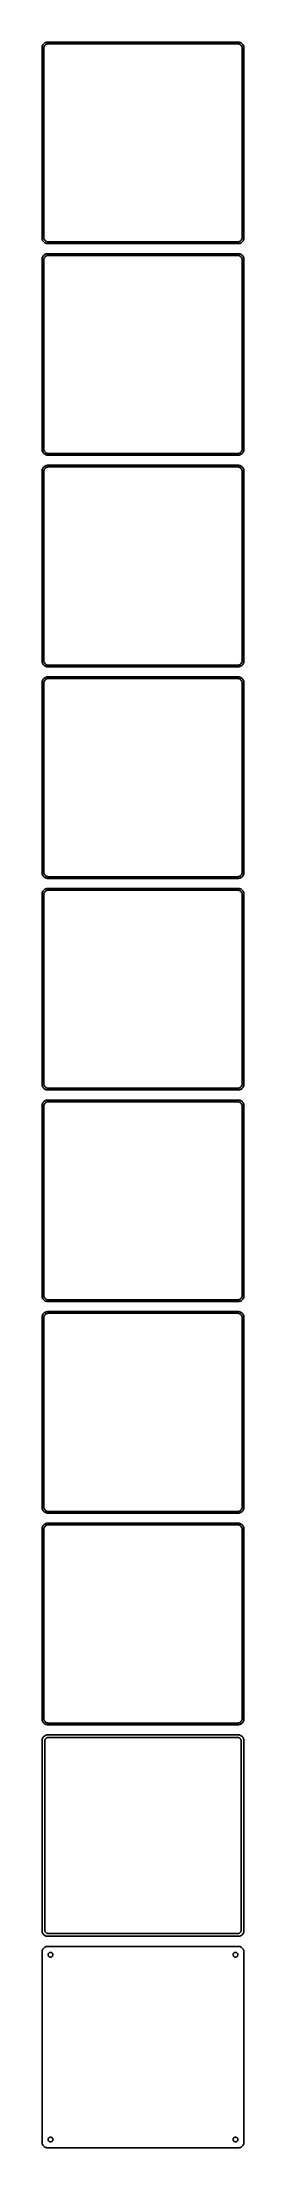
# Model space of a CAD drawing. Header units: metres. Extents: x -90 to 90, y 1800 to 3681.
import ezdxf

# ---------------------------------------------------------------- set-up
doc = ezdxf.new("R2010")
doc.units = ezdxf.units.M

msp = doc.modelspace()

# ---------------------------------------------------------------- linework, layer by layer
for p, q in [((-89.9606, 3676.63), (-90, 3676)), ((-90, 3676), (-90, 3506)), ((-89.8429, 3677.24), (-89.9606, 3676.63)), ((-89.6489, 3677.84), (-89.8429, 3677.24)), ((-89.3815, 3678.41), (-89.6489, 3677.84)), ((-89.0451, 3678.94), (-89.3815, 3678.41)), ((-88.6448, 3679.42), (-89.0451, 3678.94)), ((-88.1871, 3679.85), (-88.6448, 3679.42)), ((-88.5, 3675.5), (-88.4685, 3676)), ((-88.5, 3506.5), (-88.5, 3675.5)), ((-88.4685, 3676), (-88.3743, 3676.49)), ((-88.3743, 3676.49), (-88.2191, 3676.97)), ((-88.2191, 3676.97), (-88.0052, 3677.43)), ((-87.6791, 3680.22), (-88.1871, 3679.85)), ((-88.0052, 3677.43), (-87.7361, 3677.85)), ((-87.7361, 3677.85), (-87.4159, 3678.24)), ((-87.1289, 3680.52), (-87.6791, 3680.22)), ((-87.4159, 3678.24), (-87.0497, 3678.58)), ((-86.5451, 3680.76), (-87.1289, 3680.52)), ((-87.0497, 3678.58), (-86.6433, 3678.88)), ((-86.6433, 3678.88), (-86.2031, 3679.12)), ((-85.9369, 3680.91), (-86.5451, 3680.76)), ((-86.2031, 3679.12), (-85.7361, 3679.3)), ((-85.3139, 3680.99), (-85.9369, 3680.91)), ((-85.7361, 3679.3), (-85.2495, 3679.43)), ((85.3139, 3680.99), (-85.3139, 3680.99)), ((-85.2495, 3679.43), (-84.7512, 3679.49)), ((-84.7512, 3679.49), (84.7512, 3679.49)), ((84.7512, 3679.49), (85.2495, 3679.43)), ((85.2495, 3679.43), (85.7361, 3679.3)), ((85.9369, 3680.91), (85.3139, 3680.99)), ((85.7361, 3679.3), (86.2031, 3679.12)), ((86.5451, 3680.76), (85.9369, 3680.91)), ((86.2031, 3679.12), (86.6433, 3678.88)), ((87.1289, 3680.52), (86.5451, 3680.76)), ((86.6433, 3678.88), (87.0497, 3678.58)), ((87.0497, 3678.58), (87.4159, 3678.24)), ((87.6791, 3680.22), (87.1289, 3680.52)), ((87.4159, 3678.24), (87.7361, 3677.85)), ((88.1871, 3679.85), (87.6791, 3680.22)), ((87.7361, 3677.85), (88.0052, 3677.43)), ((88.0052, 3677.43), (88.2191, 3676.97)), ((88.6448, 3679.42), (88.1871, 3679.85)), ((88.2191, 3676.97), (88.3743, 3676.49)), ((88.3743, 3676.49), (88.4685, 3676)), ((88.4685, 3676), (88.5, 3675.5)), ((88.5, 3675.5), (88.5, 3506.5)), ((89.0451, 3678.94), (88.6448, 3679.42)), ((89.3815, 3678.41), (89.0451, 3678.94)), ((89.6489, 3677.84), (89.3815, 3678.41)), ((89.8429, 3677.24), (89.6489, 3677.84)), ((89.9606, 3676.63), (89.8429, 3677.24)), ((90, 3676), (89.9606, 3676.63)), ((90, 3506), (90, 3676)), ((-90, 3506), (-89.9606, 3505.37)), ((-89.9606, 3505.37), (-89.8429, 3504.76)), ((-89.8429, 3504.76), (-89.6489, 3504.16)), ((-89.6489, 3504.16), (-89.3815, 3503.59)), ((-89.3815, 3503.59), (-89.0451, 3503.06)), ((-89.0451, 3503.06), (-88.6448, 3502.58)), ((-88.6448, 3502.58), (-88.1871, 3502.15)), ((-88.4685, 3506), (-88.5, 3506.5)), ((-88.3743, 3505.51), (-88.4685, 3506)), ((-88.2191, 3505.03), (-88.3743, 3505.51)), ((-88.0052, 3504.57), (-88.2191, 3505.03)), ((-88.1871, 3502.15), (-87.6791, 3501.78)), ((-87.7361, 3504.15), (-88.0052, 3504.57)), ((-87.4159, 3503.76), (-87.7361, 3504.15)), ((-87.6791, 3501.78), (-87.1289, 3501.48)), ((-87.0497, 3503.42), (-87.4159, 3503.76)), ((-87.1289, 3501.48), (-86.5451, 3501.24)), ((-86.6433, 3503.12), (-87.0497, 3503.42)), ((-86.2031, 3502.88), (-86.6433, 3503.12)), ((-86.5451, 3501.24), (-85.9369, 3501.09)), ((-85.7361, 3502.7), (-86.2031, 3502.88)), ((-85.9369, 3501.09), (-85.3139, 3501.01)), ((-85.2495, 3502.57), (-85.7361, 3502.7)), ((-85.3139, 3501.01), (85.3139, 3501.01)), ((-84.7512, 3502.51), (-85.2495, 3502.57)), ((84.7512, 3502.51), (-84.7512, 3502.51)), ((85.2495, 3502.57), (84.7512, 3502.51)), ((85.7361, 3502.7), (85.2495, 3502.57)), ((85.3139, 3501.01), (85.9369, 3501.09)), ((86.2031, 3502.88), (85.7361, 3502.7)), ((85.9369, 3501.09), (86.5451, 3501.24)), ((86.6433, 3503.12), (86.2031, 3502.88)), ((86.5451, 3501.24), (87.1289, 3501.48)), ((87.0497, 3503.42), (86.6433, 3503.12)), ((87.4159, 3503.76), (87.0497, 3503.42)), ((87.1289, 3501.48), (87.6791, 3501.78)), ((87.7361, 3504.15), (87.4159, 3503.76)), ((87.6791, 3501.78), (88.1871, 3502.15)), ((88.0052, 3504.57), (87.7361, 3504.15)), ((88.2191, 3505.03), (88.0052, 3504.57)), ((88.1871, 3502.15), (88.6448, 3502.58)), ((88.3743, 3505.51), (88.2191, 3505.03)), ((88.4685, 3506), (88.3743, 3505.51)), ((88.5, 3506.5), (88.4685, 3506)), ((88.6448, 3502.58), (89.0451, 3503.06)), ((89.0451, 3503.06), (89.3815, 3503.59)), ((89.3815, 3503.59), (89.6489, 3504.16)), ((89.6489, 3504.16), (89.8429, 3504.76)), ((89.8429, 3504.76), (89.9606, 3505.37)), ((89.9606, 3505.37), (90, 3506)), ((-89.9606, 3487.63), (-90, 3487)), ((-90, 3487), (-90, 3317)), ((-89.8429, 3488.24), (-89.9606, 3487.63)), ((-89.6489, 3488.84), (-89.8429, 3488.24)), ((-89.3815, 3489.41), (-89.6489, 3488.84)), ((-89.0451, 3489.94), (-89.3815, 3489.41)), ((-88.6448, 3490.42), (-89.0451, 3489.94)), ((-88.1871, 3490.85), (-88.6448, 3490.42)), ((-88.5, 3486.5), (-88.4685, 3487)), ((-88.5, 3317.5), (-88.5, 3486.5)), ((-88.4685, 3487), (-88.3743, 3487.49)), ((-88.3743, 3487.49), (-88.2191, 3487.97)), ((-88.2191, 3487.97), (-88.0052, 3488.43)), ((-87.6791, 3491.22), (-88.1871, 3490.85)), ((-88.0052, 3488.43), (-87.7361, 3488.85)), ((-87.7361, 3488.85), (-87.4159, 3489.24)), ((-87.1289, 3491.52), (-87.6791, 3491.22)), ((-87.4159, 3489.24), (-87.0497, 3489.58)), ((-86.5451, 3491.76), (-87.1289, 3491.52)), ((-87.0497, 3489.58), (-86.6433, 3489.88)), ((-86.6433, 3489.88), (-86.2031, 3490.12)), ((-85.9369, 3491.91), (-86.5451, 3491.76)), ((-86.2031, 3490.12), (-85.7361, 3490.3)), ((-85.3139, 3491.99), (-85.9369, 3491.91)), ((-85.7361, 3490.3), (-85.2495, 3490.43)), ((85.3139, 3491.99), (-85.3139, 3491.99)), ((-85.2495, 3490.43), (-84.7512, 3490.49)), ((-84.7512, 3490.49), (84.7512, 3490.49)), ((84.7512, 3490.49), (85.2495, 3490.43)), ((85.2495, 3490.43), (85.7361, 3490.3)), ((85.9369, 3491.91), (85.3139, 3491.99)), ((85.7361, 3490.3), (86.2031, 3490.12)), ((86.5451, 3491.76), (85.9369, 3491.91)), ((86.2031, 3490.12), (86.6433, 3489.88)), ((87.1289, 3491.52), (86.5451, 3491.76)), ((86.6433, 3489.88), (87.0497, 3489.58)), ((87.0497, 3489.58), (87.4159, 3489.24)), ((87.6791, 3491.22), (87.1289, 3491.52)), ((87.4159, 3489.24), (87.7361, 3488.85)), ((88.1871, 3490.85), (87.6791, 3491.22)), ((87.7361, 3488.85), (88.0052, 3488.43)), ((88.0052, 3488.43), (88.2191, 3487.97)), ((88.6448, 3490.42), (88.1871, 3490.85)), ((88.2191, 3487.97), (88.3743, 3487.49)), ((88.3743, 3487.49), (88.4685, 3487)), ((88.4685, 3487), (88.5, 3486.5)), ((88.5, 3486.5), (88.5, 3317.5)), ((89.0451, 3489.94), (88.6448, 3490.42)), ((89.3815, 3489.41), (89.0451, 3489.94)), ((89.6489, 3488.84), (89.3815, 3489.41)), ((89.8429, 3488.24), (89.6489, 3488.84)), ((89.9606, 3487.63), (89.8429, 3488.24)), ((90, 3487), (89.9606, 3487.63)), ((90, 3317), (90, 3487)), ((-90, 3317), (-89.9606, 3316.37)), ((-89.9606, 3316.37), (-89.8429, 3315.76)), ((-89.8429, 3315.76), (-89.6489, 3315.16)), ((-89.6489, 3315.16), (-89.3815, 3314.59)), ((-89.3815, 3314.59), (-89.0451, 3314.06)), ((-89.0451, 3314.06), (-88.6448, 3313.58)), ((-88.6448, 3313.58), (-88.1871, 3313.15)), ((-88.4685, 3317), (-88.5, 3317.5)), ((-88.3743, 3316.51), (-88.4685, 3317)), ((-88.2191, 3316.03), (-88.3743, 3316.51)), ((-88.0052, 3315.57), (-88.2191, 3316.03)), ((-88.1871, 3313.15), (-87.6791, 3312.78)), ((-87.7361, 3315.15), (-88.0052, 3315.57)), ((-87.4159, 3314.76), (-87.7361, 3315.15)), ((-87.6791, 3312.78), (-87.1289, 3312.48)), ((-87.0497, 3314.42), (-87.4159, 3314.76)), ((-87.1289, 3312.48), (-86.5451, 3312.24)), ((-86.6433, 3314.12), (-87.0497, 3314.42)), ((-86.2031, 3313.88), (-86.6433, 3314.12)), ((-86.5451, 3312.24), (-85.9369, 3312.09)), ((-85.7361, 3313.7), (-86.2031, 3313.88)), ((-85.9369, 3312.09), (-85.3139, 3312.01)), ((-85.2495, 3313.57), (-85.7361, 3313.7)), ((-85.3139, 3312.01), (85.3139, 3312.01)), ((-84.7512, 3313.51), (-85.2495, 3313.57)), ((84.7512, 3313.51), (-84.7512, 3313.51)), ((85.2495, 3313.57), (84.7512, 3313.51)), ((85.7361, 3313.7), (85.2495, 3313.57)), ((85.3139, 3312.01), (85.9369, 3312.09)), ((86.2031, 3313.88), (85.7361, 3313.7)), ((85.9369, 3312.09), (86.5451, 3312.24)), ((86.6433, 3314.12), (86.2031, 3313.88)), ((86.5451, 3312.24), (87.1289, 3312.48)), ((87.0497, 3314.42), (86.6433, 3314.12)), ((87.4159, 3314.76), (87.0497, 3314.42)), ((87.1289, 3312.48), (87.6791, 3312.78)), ((87.7361, 3315.15), (87.4159, 3314.76)), ((87.6791, 3312.78), (88.1871, 3313.15)), ((88.0052, 3315.57), (87.7361, 3315.15)), ((88.2191, 3316.03), (88.0052, 3315.57)), ((88.1871, 3313.15), (88.6448, 3313.58)), ((88.3743, 3316.51), (88.2191, 3316.03)), ((88.4685, 3317), (88.3743, 3316.51)), ((88.5, 3317.5), (88.4685, 3317)), ((88.6448, 3313.58), (89.0451, 3314.06)), ((89.0451, 3314.06), (89.3815, 3314.59)), ((89.3815, 3314.59), (89.6489, 3315.16)), ((89.6489, 3315.16), (89.8429, 3315.76)), ((89.8429, 3315.76), (89.9606, 3316.37)), ((89.9606, 3316.37), (90, 3317)), ((-89.9606, 3298.63), (-90, 3298)), ((-90, 3298), (-90, 3128)), ((-89.8429, 3299.24), (-89.9606, 3298.63)), ((-89.6489, 3299.84), (-89.8429, 3299.24)), ((-89.3815, 3300.41), (-89.6489, 3299.84)), ((-89.0451, 3300.94), (-89.3815, 3300.41)), ((-88.6448, 3301.42), (-89.0451, 3300.94)), ((-88.1871, 3301.85), (-88.6448, 3301.42)), ((-88.5, 3297.5), (-88.4685, 3298)), ((-88.5, 3128.5), (-88.5, 3297.5)), ((-88.4685, 3298), (-88.3743, 3298.49)), ((-88.3743, 3298.49), (-88.2191, 3298.97)), ((-88.2191, 3298.97), (-88.0052, 3299.43)), ((-87.6791, 3302.22), (-88.1871, 3301.85)), ((-88.0052, 3299.43), (-87.7361, 3299.85)), ((-87.7361, 3299.85), (-87.4159, 3300.24)), ((-87.1289, 3302.52), (-87.6791, 3302.22)), ((-87.4159, 3300.24), (-87.0497, 3300.58)), ((-86.5451, 3302.76), (-87.1289, 3302.52)), ((-87.0497, 3300.58), (-86.6433, 3300.88)), ((-86.6433, 3300.88), (-86.2031, 3301.12)), ((-85.9369, 3302.91), (-86.5451, 3302.76)), ((-86.2031, 3301.12), (-85.7361, 3301.3)), ((-85.3139, 3302.99), (-85.9369, 3302.91)), ((-85.7361, 3301.3), (-85.2495, 3301.43)), ((85.3139, 3302.99), (-85.3139, 3302.99)), ((-85.2495, 3301.43), (-84.7512, 3301.49)), ((-84.7512, 3301.49), (84.7512, 3301.49)), ((84.7512, 3301.49), (85.2495, 3301.43)), ((85.2495, 3301.43), (85.7361, 3301.3)), ((85.9369, 3302.91), (85.3139, 3302.99)), ((85.7361, 3301.3), (86.2031, 3301.12)), ((86.5451, 3302.76), (85.9369, 3302.91)), ((86.2031, 3301.12), (86.6433, 3300.88)), ((87.1289, 3302.52), (86.5451, 3302.76)), ((86.6433, 3300.88), (87.0497, 3300.58)), ((87.0497, 3300.58), (87.4159, 3300.24)), ((87.6791, 3302.22), (87.1289, 3302.52)), ((87.4159, 3300.24), (87.7361, 3299.85)), ((88.1871, 3301.85), (87.6791, 3302.22)), ((87.7361, 3299.85), (88.0052, 3299.43)), ((88.0052, 3299.43), (88.2191, 3298.97)), ((88.6448, 3301.42), (88.1871, 3301.85)), ((88.2191, 3298.97), (88.3743, 3298.49)), ((88.3743, 3298.49), (88.4685, 3298)), ((88.4685, 3298), (88.5, 3297.5)), ((88.5, 3297.5), (88.5, 3128.5)), ((89.0451, 3300.94), (88.6448, 3301.42)), ((89.3815, 3300.41), (89.0451, 3300.94)), ((89.6489, 3299.84), (89.3815, 3300.41)), ((89.8429, 3299.24), (89.6489, 3299.84)), ((89.9606, 3298.63), (89.8429, 3299.24)), ((90, 3298), (89.9606, 3298.63)), ((90, 3128), (90, 3298)), ((-90, 3128), (-89.9606, 3127.37)), ((-89.9606, 3127.37), (-89.8429, 3126.76)), ((-89.8429, 3126.76), (-89.6489, 3126.16)), ((-89.6489, 3126.16), (-89.3815, 3125.59)), ((-89.3815, 3125.59), (-89.0451, 3125.06)), ((-89.0451, 3125.06), (-88.6448, 3124.58)), ((-88.6448, 3124.58), (-88.1871, 3124.15)), ((-88.4685, 3128), (-88.5, 3128.5)), ((-88.3743, 3127.51), (-88.4685, 3128)), ((-88.2191, 3127.03), (-88.3743, 3127.51)), ((-88.0052, 3126.57), (-88.2191, 3127.03)), ((-88.1871, 3124.15), (-87.6791, 3123.78)), ((-87.7361, 3126.15), (-88.0052, 3126.57)), ((-87.4159, 3125.76), (-87.7361, 3126.15)), ((-87.6791, 3123.78), (-87.1289, 3123.48)), ((-87.0497, 3125.42), (-87.4159, 3125.76)), ((-87.1289, 3123.48), (-86.5451, 3123.24)), ((-86.6433, 3125.12), (-87.0497, 3125.42)), ((-86.2031, 3124.88), (-86.6433, 3125.12)), ((-86.5451, 3123.24), (-85.9369, 3123.09)), ((-85.7361, 3124.7), (-86.2031, 3124.88)), ((-85.9369, 3123.09), (-85.3139, 3123.01)), ((-85.2495, 3124.57), (-85.7361, 3124.7)), ((-85.3139, 3123.01), (85.3139, 3123.01)), ((-84.7512, 3124.51), (-85.2495, 3124.57)), ((84.7512, 3124.51), (-84.7512, 3124.51)), ((85.2495, 3124.57), (84.7512, 3124.51)), ((85.7361, 3124.7), (85.2495, 3124.57)), ((85.3139, 3123.01), (85.9369, 3123.09)), ((86.2031, 3124.88), (85.7361, 3124.7)), ((85.9369, 3123.09), (86.5451, 3123.24)), ((86.6433, 3125.12), (86.2031, 3124.88)), ((86.5451, 3123.24), (87.1289, 3123.48)), ((87.0497, 3125.42), (86.6433, 3125.12)), ((87.4159, 3125.76), (87.0497, 3125.42)), ((87.1289, 3123.48), (87.6791, 3123.78)), ((87.7361, 3126.15), (87.4159, 3125.76)), ((87.6791, 3123.78), (88.1871, 3124.15)), ((88.0052, 3126.57), (87.7361, 3126.15)), ((88.2191, 3127.03), (88.0052, 3126.57)), ((88.1871, 3124.15), (88.6448, 3124.58)), ((88.3743, 3127.51), (88.2191, 3127.03)), ((88.4685, 3128), (88.3743, 3127.51)), ((88.5, 3128.5), (88.4685, 3128)), ((88.6448, 3124.58), (89.0451, 3125.06)), ((89.0451, 3125.06), (89.3815, 3125.59)), ((89.3815, 3125.59), (89.6489, 3126.16)), ((89.6489, 3126.16), (89.8429, 3126.76)), ((89.8429, 3126.76), (89.9606, 3127.37)), ((89.9606, 3127.37), (90, 3128)), ((-89.9606, 3109.63), (-90, 3109)), ((-90, 3109), (-90, 2939)), ((-89.8429, 3110.24), (-89.9606, 3109.63)), ((-89.6489, 3110.84), (-89.8429, 3110.24)), ((-89.3815, 3111.41), (-89.6489, 3110.84)), ((-89.0451, 3111.94), (-89.3815, 3111.41)), ((-88.6448, 3112.42), (-89.0451, 3111.94)), ((-88.1871, 3112.85), (-88.6448, 3112.42)), ((-88.5, 3108.5), (-88.4685, 3109)), ((-88.5, 2939.5), (-88.5, 3108.5)), ((-88.4685, 3109), (-88.3743, 3109.49)), ((-88.3743, 3109.49), (-88.2191, 3109.97)), ((-88.2191, 3109.97), (-88.0052, 3110.43)), ((-87.6791, 3113.22), (-88.1871, 3112.85)), ((-88.0052, 3110.43), (-87.7361, 3110.85)), ((-87.7361, 3110.85), (-87.4159, 3111.24)), ((-87.1289, 3113.52), (-87.6791, 3113.22)), ((-87.4159, 3111.24), (-87.0497, 3111.58)), ((-86.5451, 3113.76), (-87.1289, 3113.52)), ((-87.0497, 3111.58), (-86.6433, 3111.88)), ((-86.6433, 3111.88), (-86.2031, 3112.12)), ((-85.9369, 3113.91), (-86.5451, 3113.76)), ((-86.2031, 3112.12), (-85.7361, 3112.3)), ((-85.3139, 3113.99), (-85.9369, 3113.91)), ((-85.7361, 3112.3), (-85.2495, 3112.43)), ((85.3139, 3113.99), (-85.3139, 3113.99)), ((-85.2495, 3112.43), (-84.7512, 3112.49)), ((-84.7512, 3112.49), (84.7512, 3112.49)), ((84.7512, 3112.49), (85.2495, 3112.43)), ((85.2495, 3112.43), (85.7361, 3112.3)), ((85.9369, 3113.91), (85.3139, 3113.99)), ((85.7361, 3112.3), (86.2031, 3112.12)), ((86.5451, 3113.76), (85.9369, 3113.91)), ((86.2031, 3112.12), (86.6433, 3111.88)), ((87.1289, 3113.52), (86.5451, 3113.76)), ((86.6433, 3111.88), (87.0497, 3111.58)), ((87.0497, 3111.58), (87.4159, 3111.24)), ((87.6791, 3113.22), (87.1289, 3113.52)), ((87.4159, 3111.24), (87.7361, 3110.85)), ((88.1871, 3112.85), (87.6791, 3113.22)), ((87.7361, 3110.85), (88.0052, 3110.43)), ((88.0052, 3110.43), (88.2191, 3109.97)), ((88.6448, 3112.42), (88.1871, 3112.85)), ((88.2191, 3109.97), (88.3743, 3109.49)), ((88.3743, 3109.49), (88.4685, 3109)), ((88.4685, 3109), (88.5, 3108.5)), ((88.5, 3108.5), (88.5, 2939.5)), ((89.0451, 3111.94), (88.6448, 3112.42)), ((89.3815, 3111.41), (89.0451, 3111.94)), ((89.6489, 3110.84), (89.3815, 3111.41)), ((89.8429, 3110.24), (89.6489, 3110.84)), ((89.9606, 3109.63), (89.8429, 3110.24)), ((90, 3109), (89.9606, 3109.63)), ((90, 2939), (90, 3109)), ((-90, 2939), (-89.9606, 2938.37)), ((-89.9606, 2938.37), (-89.8429, 2937.76)), ((-89.8429, 2937.76), (-89.6489, 2937.16)), ((-89.6489, 2937.16), (-89.3815, 2936.59)), ((-89.3815, 2936.59), (-89.0451, 2936.06)), ((-89.0451, 2936.06), (-88.6448, 2935.58)), ((-88.6448, 2935.58), (-88.1871, 2935.15)), ((-88.4685, 2939), (-88.5, 2939.5)), ((-88.3743, 2938.51), (-88.4685, 2939)), ((-88.2191, 2938.03), (-88.3743, 2938.51)), ((-88.0052, 2937.57), (-88.2191, 2938.03)), ((-88.1871, 2935.15), (-87.6791, 2934.78)), ((-87.7361, 2937.15), (-88.0052, 2937.57)), ((-87.4159, 2936.76), (-87.7361, 2937.15)), ((-87.6791, 2934.78), (-87.1289, 2934.48)), ((-87.0497, 2936.42), (-87.4159, 2936.76)), ((-87.1289, 2934.48), (-86.5451, 2934.24)), ((-86.6433, 2936.12), (-87.0497, 2936.42)), ((-86.2031, 2935.88), (-86.6433, 2936.12)), ((-85.7361, 2935.7), (-86.2031, 2935.88)), ((-85.2495, 2935.57), (-85.7361, 2935.7)), ((-84.7512, 2935.51), (-85.2495, 2935.57)), ((84.7512, 2935.51), (-84.7512, 2935.51)), ((85.2495, 2935.57), (84.7512, 2935.51)), ((85.7361, 2935.7), (85.2495, 2935.57)), ((86.2031, 2935.88), (85.7361, 2935.7)), ((86.6433, 2936.12), (86.2031, 2935.88)), ((86.5451, 2934.24), (87.1289, 2934.48)), ((87.0497, 2936.42), (86.6433, 2936.12)), ((87.4159, 2936.76), (87.0497, 2936.42)), ((87.1289, 2934.48), (87.6791, 2934.78)), ((87.7361, 2937.15), (87.4159, 2936.76)), ((87.6791, 2934.78), (88.1871, 2935.15)), ((88.0052, 2937.57), (87.7361, 2937.15)), ((88.2191, 2938.03), (88.0052, 2937.57)), ((88.1871, 2935.15), (88.6448, 2935.58)), ((88.3743, 2938.51), (88.2191, 2938.03)), ((88.4685, 2939), (88.3743, 2938.51)), ((88.5, 2939.5), (88.4685, 2939)), ((88.6448, 2935.58), (89.0451, 2936.06)), ((89.0451, 2936.06), (89.3815, 2936.59)), ((89.3815, 2936.59), (89.6489, 2937.16)), ((89.6489, 2937.16), (89.8429, 2937.76)), ((89.8429, 2937.76), (89.9606, 2938.37)), ((89.9606, 2938.37), (90, 2939)), ((-89.9606, 2920.63), (-90, 2920)), ((-90, 2920), (-90, 2750)), ((-89.8429, 2921.24), (-89.9606, 2920.63)), ((-89.6489, 2921.84), (-89.8429, 2921.24)), ((-89.3815, 2922.41), (-89.6489, 2921.84)), ((-89.0451, 2922.94), (-89.3815, 2922.41)), ((-88.6448, 2923.42), (-89.0451, 2922.94)), ((-88.1871, 2923.85), (-88.6448, 2923.42)), ((-88.5, 2919.5), (-88.4685, 2920)), ((-88.5, 2750.5), (-88.5, 2919.5)), ((-88.4685, 2920), (-88.3743, 2920.49)), ((-88.3743, 2920.49), (-88.2191, 2920.97)), ((-88.2191, 2920.97), (-88.0052, 2921.43)), ((-87.6791, 2924.22), (-88.1871, 2923.85)), ((-88.0052, 2921.43), (-87.7361, 2921.85)), ((-87.7361, 2921.85), (-87.4159, 2922.24)), ((-87.1289, 2924.52), (-87.6791, 2924.22)), ((-87.4159, 2922.24), (-87.0497, 2922.58)), ((-86.5451, 2924.76), (-87.1289, 2924.52)), ((-87.0497, 2922.58), (-86.6433, 2922.88)), ((-86.6433, 2922.88), (-86.2031, 2923.12)), ((-86.5451, 2934.24), (-85.9369, 2934.09)), ((-85.9369, 2924.91), (-86.5451, 2924.76)), ((-86.2031, 2923.12), (-85.7361, 2923.3)), ((-85.9369, 2934.09), (-85.3139, 2934.01)), ((-85.3139, 2924.99), (-85.9369, 2924.91)), ((-85.7361, 2923.3), (-85.2495, 2923.43)), ((-85.3139, 2934.01), (85.3139, 2934.01)), ((85.3139, 2924.99), (-85.3139, 2924.99)), ((-85.2495, 2923.43), (-84.7512, 2923.49)), ((-84.7512, 2923.49), (84.7512, 2923.49)), ((84.7512, 2923.49), (85.2495, 2923.43)), ((85.2495, 2923.43), (85.7361, 2923.3)), ((85.3139, 2934.01), (85.9369, 2934.09)), ((85.9369, 2924.91), (85.3139, 2924.99)), ((85.7361, 2923.3), (86.2031, 2923.12)), ((85.9369, 2934.09), (86.5451, 2934.24)), ((86.5451, 2924.76), (85.9369, 2924.91)), ((86.2031, 2923.12), (86.6433, 2922.88)), ((87.1289, 2924.52), (86.5451, 2924.76)), ((86.6433, 2922.88), (87.0497, 2922.58)), ((87.0497, 2922.58), (87.4159, 2922.24)), ((87.6791, 2924.22), (87.1289, 2924.52)), ((87.4159, 2922.24), (87.7361, 2921.85)), ((88.1871, 2923.85), (87.6791, 2924.22)), ((87.7361, 2921.85), (88.0052, 2921.43)), ((88.0052, 2921.43), (88.2191, 2920.97)), ((88.6448, 2923.42), (88.1871, 2923.85)), ((88.2191, 2920.97), (88.3743, 2920.49)), ((88.3743, 2920.49), (88.4685, 2920)), ((88.4685, 2920), (88.5, 2919.5)), ((88.5, 2919.5), (88.5, 2750.5)), ((89.0451, 2922.94), (88.6448, 2923.42)), ((89.3815, 2922.41), (89.0451, 2922.94)), ((89.6489, 2921.84), (89.3815, 2922.41)), ((89.8429, 2921.24), (89.6489, 2921.84)), ((89.9606, 2920.63), (89.8429, 2921.24)), ((90, 2920), (89.9606, 2920.63)), ((90, 2750), (90, 2920)), ((-90, 2750), (-89.9606, 2749.37)), ((-89.9606, 2749.37), (-89.8429, 2748.76)), ((-89.8429, 2748.76), (-89.6489, 2748.16)), ((-89.6489, 2748.16), (-89.3815, 2747.59)), ((-89.3815, 2747.59), (-89.0451, 2747.06)), ((-89.0451, 2747.06), (-88.6448, 2746.58)), ((-88.6448, 2746.58), (-88.1871, 2746.15)), ((-88.4685, 2750), (-88.5, 2750.5)), ((-88.3743, 2749.51), (-88.4685, 2750)), ((-88.2191, 2749.03), (-88.3743, 2749.51)), ((-88.0052, 2748.57), (-88.2191, 2749.03)), ((-87.7361, 2748.15), (-88.0052, 2748.57)), ((-87.4159, 2747.76), (-87.7361, 2748.15)), ((-87.0497, 2747.42), (-87.4159, 2747.76)), ((-86.6433, 2747.12), (-87.0497, 2747.42)), ((-86.2031, 2746.88), (-86.6433, 2747.12)), ((-85.7361, 2746.7), (-86.2031, 2746.88)), ((-85.2495, 2746.57), (-85.7361, 2746.7)), ((-84.7512, 2746.51), (-85.2495, 2746.57)), ((84.7512, 2746.51), (-84.7512, 2746.51)), ((85.2495, 2746.57), (84.7512, 2746.51)), ((85.7361, 2746.7), (85.2495, 2746.57)), ((86.2031, 2746.88), (85.7361, 2746.7)), ((86.6433, 2747.12), (86.2031, 2746.88)), ((87.0497, 2747.42), (86.6433, 2747.12)), ((87.4159, 2747.76), (87.0497, 2747.42)), ((87.7361, 2748.15), (87.4159, 2747.76)), ((88.0052, 2748.57), (87.7361, 2748.15)), ((88.2191, 2749.03), (88.0052, 2748.57)), ((88.1871, 2746.15), (88.6448, 2746.58)), ((88.3743, 2749.51), (88.2191, 2749.03)), ((88.4685, 2750), (88.3743, 2749.51)), ((88.5, 2750.5), (88.4685, 2750)), ((88.6448, 2746.58), (89.0451, 2747.06)), ((89.0451, 2747.06), (89.3815, 2747.59)), ((89.3815, 2747.59), (89.6489, 2748.16)), ((89.6489, 2748.16), (89.8429, 2748.76)), ((89.8429, 2748.76), (89.9606, 2749.37)), ((89.9606, 2749.37), (90, 2750)), ((-89.9606, 2731.63), (-90, 2731)), ((-90, 2731), (-90, 2561)), ((-89.8429, 2732.24), (-89.9606, 2731.63)), ((-89.6489, 2732.84), (-89.8429, 2732.24)), ((-89.3815, 2733.41), (-89.6489, 2732.84)), ((-89.0451, 2733.94), (-89.3815, 2733.41)), ((-88.6448, 2734.42), (-89.0451, 2733.94)), ((-88.1871, 2734.85), (-88.6448, 2734.42)), ((-88.5, 2730.5), (-88.4685, 2731)), ((-88.5, 2561.5), (-88.5, 2730.5)), ((-88.4685, 2731), (-88.3743, 2731.49)), ((-88.3743, 2731.49), (-88.2191, 2731.97)), ((-88.2191, 2731.97), (-88.0052, 2732.43)), ((-88.1871, 2746.15), (-87.6791, 2745.78)), ((-87.6791, 2735.22), (-88.1871, 2734.85)), ((-88.0052, 2732.43), (-87.7361, 2732.85)), ((-87.7361, 2732.85), (-87.4159, 2733.24)), ((-87.6791, 2745.78), (-87.1289, 2745.48)), ((-87.1289, 2735.52), (-87.6791, 2735.22)), ((-87.4159, 2733.24), (-87.0497, 2733.58)), ((-87.1289, 2745.48), (-86.5451, 2745.24)), ((-86.5451, 2735.76), (-87.1289, 2735.52)), ((-87.0497, 2733.58), (-86.6433, 2733.88)), ((-86.6433, 2733.88), (-86.2031, 2734.12)), ((-86.5451, 2745.24), (-85.9369, 2745.09)), ((-85.9369, 2735.91), (-86.5451, 2735.76)), ((-86.2031, 2734.12), (-85.7361, 2734.3)), ((-85.9369, 2745.09), (-85.3139, 2745.01)), ((-85.3139, 2735.99), (-85.9369, 2735.91)), ((-85.7361, 2734.3), (-85.2495, 2734.43)), ((-85.3139, 2745.01), (85.3139, 2745.01)), ((85.3139, 2735.99), (-85.3139, 2735.99)), ((-85.2495, 2734.43), (-84.7512, 2734.49)), ((-84.7512, 2734.49), (84.7512, 2734.49)), ((84.7512, 2734.49), (85.2495, 2734.43)), ((85.2495, 2734.43), (85.7361, 2734.3)), ((85.3139, 2745.01), (85.9369, 2745.09)), ((85.9369, 2735.91), (85.3139, 2735.99)), ((85.7361, 2734.3), (86.2031, 2734.12)), ((85.9369, 2745.09), (86.5451, 2745.24)), ((86.5451, 2735.76), (85.9369, 2735.91)), ((86.2031, 2734.12), (86.6433, 2733.88)), ((86.5451, 2745.24), (87.1289, 2745.48)), ((87.1289, 2735.52), (86.5451, 2735.76)), ((86.6433, 2733.88), (87.0497, 2733.58)), ((87.0497, 2733.58), (87.4159, 2733.24)), ((87.1289, 2745.48), (87.6791, 2745.78)), ((87.6791, 2735.22), (87.1289, 2735.52)), ((87.4159, 2733.24), (87.7361, 2732.85)), ((87.6791, 2745.78), (88.1871, 2746.15)), ((88.1871, 2734.85), (87.6791, 2735.22)), ((87.7361, 2732.85), (88.0052, 2732.43)), ((88.0052, 2732.43), (88.2191, 2731.97)), ((88.6448, 2734.42), (88.1871, 2734.85)), ((88.2191, 2731.97), (88.3743, 2731.49)), ((88.3743, 2731.49), (88.4685, 2731)), ((88.4685, 2731), (88.5, 2730.5)), ((88.5, 2730.5), (88.5, 2561.5)), ((89.0451, 2733.94), (88.6448, 2734.42)), ((89.3815, 2733.41), (89.0451, 2733.94)), ((89.6489, 2732.84), (89.3815, 2733.41)), ((89.8429, 2732.24), (89.6489, 2732.84)), ((89.9606, 2731.63), (89.8429, 2732.24)), ((90, 2731), (89.9606, 2731.63)), ((90, 2561), (90, 2731)), ((-90, 2561), (-89.9606, 2560.37)), ((-89.9606, 2560.37), (-89.8429, 2559.76)), ((-89.8429, 2559.76), (-89.6489, 2559.16)), ((-89.6489, 2559.16), (-89.3815, 2558.59)), ((-89.3815, 2558.59), (-89.0451, 2558.06)), ((-88.4685, 2561), (-88.5, 2561.5)), ((-88.3743, 2560.51), (-88.4685, 2561)), ((-88.2191, 2560.03), (-88.3743, 2560.51)), ((-88.0052, 2559.57), (-88.2191, 2560.03)), ((-87.7361, 2559.15), (-88.0052, 2559.57)), ((-87.4159, 2558.76), (-87.7361, 2559.15)), ((-87.0497, 2558.42), (-87.4159, 2558.76)), ((-86.6433, 2558.12), (-87.0497, 2558.42)), ((87.0497, 2558.42), (86.6433, 2558.12)), ((87.4159, 2558.76), (87.0497, 2558.42)), ((87.7361, 2559.15), (87.4159, 2558.76)), ((88.0052, 2559.57), (87.7361, 2559.15)), ((88.2191, 2560.03), (88.0052, 2559.57)), ((88.3743, 2560.51), (88.2191, 2560.03)), ((88.4685, 2561), (88.3743, 2560.51)), ((88.5, 2561.5), (88.4685, 2561)), ((89.0451, 2558.06), (89.3815, 2558.59)), ((89.3815, 2558.59), (89.6489, 2559.16)), ((89.6489, 2559.16), (89.8429, 2559.76)), ((89.8429, 2559.76), (89.9606, 2560.37)), ((89.9606, 2560.37), (90, 2561)), ((-89.9606, 2542.63), (-90, 2542)), ((-90, 2542), (-90, 2372)), ((-89.8429, 2543.24), (-89.9606, 2542.63)), ((-89.6489, 2543.84), (-89.8429, 2543.24)), ((-89.3815, 2544.41), (-89.6489, 2543.84)), ((-89.0451, 2544.94), (-89.3815, 2544.41)), ((-89.0451, 2558.06), (-88.6448, 2557.58)), ((-88.6448, 2545.42), (-89.0451, 2544.94)), ((-88.6448, 2557.58), (-88.1871, 2557.15)), ((-88.1871, 2545.85), (-88.6448, 2545.42)), ((-88.5, 2541.5), (-88.4685, 2542)), ((-88.5, 2372.5), (-88.5, 2541.5)), ((-88.4685, 2542), (-88.3743, 2542.49)), ((-88.3743, 2542.49), (-88.2191, 2542.97)), ((-88.2191, 2542.97), (-88.0052, 2543.43)), ((-88.1871, 2557.15), (-87.6791, 2556.78)), ((-87.6791, 2546.22), (-88.1871, 2545.85)), ((-88.0052, 2543.43), (-87.7361, 2543.85)), ((-87.7361, 2543.85), (-87.4159, 2544.24)), ((-87.6791, 2556.78), (-87.1289, 2556.48)), ((-87.1289, 2546.52), (-87.6791, 2546.22)), ((-87.4159, 2544.24), (-87.0497, 2544.58)), ((-87.1289, 2556.48), (-86.5451, 2556.24)), ((-86.5451, 2546.76), (-87.1289, 2546.52)), ((-87.0497, 2544.58), (-86.6433, 2544.88)), ((-86.2031, 2557.88), (-86.6433, 2558.12)), ((-86.6433, 2544.88), (-86.2031, 2545.12)), ((-86.5451, 2556.24), (-85.9369, 2556.09)), ((-85.9369, 2546.91), (-86.5451, 2546.76)), ((-85.7361, 2557.7), (-86.2031, 2557.88)), ((-86.2031, 2545.12), (-85.7361, 2545.3)), ((-85.9369, 2556.09), (-85.3139, 2556.01)), ((-85.3139, 2546.99), (-85.9369, 2546.91)), ((-85.2495, 2557.57), (-85.7361, 2557.7)), ((-85.7361, 2545.3), (-85.2495, 2545.43)), ((-85.3139, 2556.01), (85.3139, 2556.01)), ((85.3139, 2546.99), (-85.3139, 2546.99)), ((-84.7512, 2557.51), (-85.2495, 2557.57)), ((-85.2495, 2545.43), (-84.7512, 2545.49)), ((84.7512, 2557.51), (-84.7512, 2557.51)), ((-84.7512, 2545.49), (84.7512, 2545.49)), ((85.2495, 2557.57), (84.7512, 2557.51)), ((84.7512, 2545.49), (85.2495, 2545.43)), ((85.7361, 2557.7), (85.2495, 2557.57)), ((85.2495, 2545.43), (85.7361, 2545.3)), ((85.3139, 2556.01), (85.9369, 2556.09)), ((85.9369, 2546.91), (85.3139, 2546.99)), ((86.2031, 2557.88), (85.7361, 2557.7)), ((85.7361, 2545.3), (86.2031, 2545.12)), ((85.9369, 2556.09), (86.5451, 2556.24)), ((86.5451, 2546.76), (85.9369, 2546.91)), ((86.6433, 2558.12), (86.2031, 2557.88)), ((86.2031, 2545.12), (86.6433, 2544.88)), ((86.5451, 2556.24), (87.1289, 2556.48)), ((87.1289, 2546.52), (86.5451, 2546.76)), ((86.6433, 2544.88), (87.0497, 2544.58)), ((87.0497, 2544.58), (87.4159, 2544.24)), ((87.1289, 2556.48), (87.6791, 2556.78)), ((87.6791, 2546.22), (87.1289, 2546.52)), ((87.4159, 2544.24), (87.7361, 2543.85)), ((87.6791, 2556.78), (88.1871, 2557.15)), ((88.1871, 2545.85), (87.6791, 2546.22)), ((87.7361, 2543.85), (88.0052, 2543.43)), ((88.0052, 2543.43), (88.2191, 2542.97)), ((88.1871, 2557.15), (88.6448, 2557.58)), ((88.6448, 2545.42), (88.1871, 2545.85)), ((88.2191, 2542.97), (88.3743, 2542.49)), ((88.3743, 2542.49), (88.4685, 2542)), ((88.4685, 2542), (88.5, 2541.5)), ((88.5, 2541.5), (88.5, 2372.5)), ((88.6448, 2557.58), (89.0451, 2558.06)), ((89.0451, 2544.94), (88.6448, 2545.42)), ((89.3815, 2544.41), (89.0451, 2544.94)), ((89.6489, 2543.84), (89.3815, 2544.41)), ((89.8429, 2543.24), (89.6489, 2543.84)), ((89.9606, 2542.63), (89.8429, 2543.24)), ((90, 2542), (89.9606, 2542.63)), ((90, 2372), (90, 2542)), ((-90, 2372), (-89.9606, 2371.37)), ((-89.9606, 2371.37), (-89.8429, 2370.76)), ((-89.8429, 2370.76), (-89.6489, 2370.16)), ((-89.6489, 2370.16), (-89.3815, 2369.59)), ((-88.4685, 2372), (-88.5, 2372.5)), ((-88.3743, 2371.51), (-88.4685, 2372)), ((-88.2191, 2371.03), (-88.3743, 2371.51)), ((-88.0052, 2370.57), (-88.2191, 2371.03)), ((-87.7361, 2370.15), (-88.0052, 2370.57)), ((-87.4159, 2369.76), (-87.7361, 2370.15)), ((87.7361, 2370.15), (87.4159, 2369.76)), ((88.0052, 2370.57), (87.7361, 2370.15)), ((88.2191, 2371.03), (88.0052, 2370.57)), ((88.3743, 2371.51), (88.2191, 2371.03)), ((88.4685, 2372), (88.3743, 2371.51)), ((88.5, 2372.5), (88.4685, 2372)), ((89.3815, 2369.59), (89.6489, 2370.16)), ((89.6489, 2370.16), (89.8429, 2370.76)), ((89.8429, 2370.76), (89.9606, 2371.37)), ((89.9606, 2371.37), (90, 2372)), ((-89.9606, 2353.63), (-90, 2353)), ((-90, 2353), (-90, 2183)), ((-89.8429, 2354.24), (-89.9606, 2353.63)), ((-89.6489, 2354.84), (-89.8429, 2354.24)), ((-89.3815, 2355.41), (-89.6489, 2354.84)), ((-89.3815, 2369.59), (-89.0451, 2369.06)), ((-89.0451, 2355.94), (-89.3815, 2355.41)), ((-89.0451, 2369.06), (-88.6448, 2368.58)), ((-88.6448, 2356.42), (-89.0451, 2355.94)), ((-88.6448, 2368.58), (-88.1871, 2368.15)), ((-88.1871, 2356.85), (-88.6448, 2356.42)), ((-88.5, 2352.5), (-88.4685, 2353)), ((-88.5, 2183.5), (-88.5, 2352.5)), ((-88.4685, 2353), (-88.3743, 2353.49)), ((-88.3743, 2353.49), (-88.2191, 2353.97)), ((-88.2191, 2353.97), (-88.0052, 2354.43)), ((-88.1871, 2368.15), (-87.6791, 2367.78)), ((-87.6791, 2357.22), (-88.1871, 2356.85)), ((-88.0052, 2354.43), (-87.7361, 2354.85)), ((-87.7361, 2354.85), (-87.4159, 2355.24)), ((-87.6791, 2367.78), (-87.1289, 2367.48)), ((-87.1289, 2357.52), (-87.6791, 2357.22)), ((-87.0497, 2369.42), (-87.4159, 2369.76)), ((-87.4159, 2355.24), (-87.0497, 2355.58)), ((-87.1289, 2367.48), (-86.5451, 2367.24)), ((-86.5451, 2357.76), (-87.1289, 2357.52)), ((-86.6433, 2369.12), (-87.0497, 2369.42)), ((-87.0497, 2355.58), (-86.6433, 2355.88)), ((-86.2031, 2368.88), (-86.6433, 2369.12)), ((-86.6433, 2355.88), (-86.2031, 2356.12)), ((-86.5451, 2367.24), (-85.9369, 2367.09)), ((-85.9369, 2357.91), (-86.5451, 2357.76)), ((-85.7361, 2368.7), (-86.2031, 2368.88)), ((-86.2031, 2356.12), (-85.7361, 2356.3)), ((-85.9369, 2367.09), (-85.3139, 2367.01)), ((-85.3139, 2357.99), (-85.9369, 2357.91)), ((-85.2495, 2368.57), (-85.7361, 2368.7)), ((-85.7361, 2356.3), (-85.2495, 2356.43)), ((-85.3139, 2367.01), (85.3139, 2367.01)), ((85.3139, 2357.99), (-85.3139, 2357.99)), ((-84.7512, 2368.51), (-85.2495, 2368.57)), ((-85.2495, 2356.43), (-84.7512, 2356.49)), ((84.7512, 2368.51), (-84.7512, 2368.51)), ((-84.7512, 2356.49), (84.7512, 2356.49)), ((85.2495, 2368.57), (84.7512, 2368.51)), ((84.7512, 2356.49), (85.2495, 2356.43)), ((85.7361, 2368.7), (85.2495, 2368.57)), ((85.2495, 2356.43), (85.7361, 2356.3)), ((85.3139, 2367.01), (85.9369, 2367.09)), ((85.9369, 2357.91), (85.3139, 2357.99)), ((86.2031, 2368.88), (85.7361, 2368.7)), ((85.7361, 2356.3), (86.2031, 2356.12)), ((85.9369, 2367.09), (86.5451, 2367.24)), ((86.5451, 2357.76), (85.9369, 2357.91)), ((86.6433, 2369.12), (86.2031, 2368.88)), ((86.2031, 2356.12), (86.6433, 2355.88)), ((86.5451, 2367.24), (87.1289, 2367.48)), ((87.1289, 2357.52), (86.5451, 2357.76)), ((87.0497, 2369.42), (86.6433, 2369.12)), ((86.6433, 2355.88), (87.0497, 2355.58)), ((87.4159, 2369.76), (87.0497, 2369.42)), ((87.0497, 2355.58), (87.4159, 2355.24)), ((87.1289, 2367.48), (87.6791, 2367.78)), ((87.6791, 2357.22), (87.1289, 2357.52)), ((87.4159, 2355.24), (87.7361, 2354.85)), ((87.6791, 2367.78), (88.1871, 2368.15)), ((88.1871, 2356.85), (87.6791, 2357.22)), ((87.7361, 2354.85), (88.0052, 2354.43)), ((88.0052, 2354.43), (88.2191, 2353.97)), ((88.1871, 2368.15), (88.6448, 2368.58)), ((88.6448, 2356.42), (88.1871, 2356.85)), ((88.2191, 2353.97), (88.3743, 2353.49)), ((88.3743, 2353.49), (88.4685, 2353)), ((88.4685, 2353), (88.5, 2352.5)), ((88.5, 2352.5), (88.5, 2183.5)), ((88.6448, 2368.58), (89.0451, 2369.06)), ((89.0451, 2355.94), (88.6448, 2356.42)), ((89.0451, 2369.06), (89.3815, 2369.59)), ((89.3815, 2355.41), (89.0451, 2355.94)), ((89.6489, 2354.84), (89.3815, 2355.41)), ((89.8429, 2354.24), (89.6489, 2354.84)), ((89.9606, 2353.63), (89.8429, 2354.24)), ((90, 2353), (89.9606, 2353.63)), ((90, 2183), (90, 2353)), ((-90, 2183), (-89.9606, 2182.37)), ((-89.9606, 2182.37), (-89.8429, 2181.76)), ((-88.4685, 2183), (-88.5, 2183.5)), ((-88.3743, 2182.51), (-88.4685, 2183)), ((-88.2191, 2182.03), (-88.3743, 2182.51)), ((-88.0052, 2181.57), (-88.2191, 2182.03)), ((88.2191, 2182.03), (88.0052, 2181.57)), ((88.3743, 2182.51), (88.2191, 2182.03)), ((88.4685, 2183), (88.3743, 2182.51)), ((88.5, 2183.5), (88.4685, 2183)), ((89.8429, 2181.76), (89.9606, 2182.37)), ((89.9606, 2182.37), (90, 2183)), ((-89.9606, 2164.63), (-90, 2164)), ((-90, 2164), (-90, 1994)), ((-89.8429, 2165.24), (-89.9606, 2164.63)), ((-89.8429, 2181.76), (-89.6489, 2181.16)), ((-89.6489, 2165.84), (-89.8429, 2165.24)), ((-89.6489, 2181.16), (-89.3815, 2180.59)), ((-89.3815, 2166.41), (-89.6489, 2165.84)), ((-89.3815, 2180.59), (-89.0451, 2180.06)), ((-89.0451, 2166.94), (-89.3815, 2166.41)), ((-89.0451, 2180.06), (-88.6448, 2179.58)), ((-88.6448, 2167.42), (-89.0451, 2166.94)), ((-88.6448, 2179.58), (-88.1871, 2179.15)), ((-88.1871, 2167.85), (-88.6448, 2167.42)), ((-88.1871, 2179.15), (-87.6791, 2178.78)), ((-87.6791, 2168.22), (-88.1871, 2167.85)), ((-87.7361, 2181.15), (-88.0052, 2181.57)), ((-87.4159, 2180.76), (-87.7361, 2181.15)), ((-87.6791, 2178.78), (-87.1289, 2178.48)), ((-87.1289, 2168.52), (-87.6791, 2168.22)), ((-87.6129, 2163.5), (-87.5884, 2163.89)), ((-87.6129, 1994.5), (-87.6129, 2163.5)), ((-87.5884, 2163.89), (-87.5151, 2164.27)), ((-87.5151, 2164.27), (-87.3943, 2164.65)), ((-87.0497, 2180.42), (-87.4159, 2180.76)), ((-87.3943, 2164.65), (-87.2279, 2165)), ((-87.2279, 2165), (-87.0184, 2165.33)), ((-87.1289, 2178.48), (-86.5451, 2178.24)), ((-86.5451, 2168.76), (-87.1289, 2168.52)), ((-86.6433, 2180.12), (-87.0497, 2180.42)), ((-87.0184, 2165.33), (-86.7692, 2165.63)), ((-86.7692, 2165.63), (-86.4843, 2165.9)), ((-86.2031, 2179.88), (-86.6433, 2180.12)), ((-86.5451, 2178.24), (-85.9369, 2178.09)), ((-85.9369, 2168.91), (-86.5451, 2168.76)), ((-86.4843, 2165.9), (-86.168, 2166.13)), ((-85.7361, 2179.7), (-86.2031, 2179.88)), ((-86.168, 2166.13), (-85.8254, 2166.32)), ((-85.9369, 2178.09), (-85.3139, 2178.01)), ((-85.3139, 2168.99), (-85.9369, 2168.91)), ((-85.8254, 2166.32), (-85.4619, 2166.46)), ((-85.2495, 2179.57), (-85.7361, 2179.7)), ((-85.4619, 2166.46), (-85.0833, 2166.56)), ((-85.3139, 2178.01), (85.3139, 2178.01)), ((85.3139, 2168.99), (-85.3139, 2168.99)), ((-84.7512, 2179.51), (-85.2495, 2179.57)), ((-85.0833, 2166.56), (-84.6955, 2166.61)), ((84.7512, 2179.51), (-84.7512, 2179.51)), ((-84.6955, 2166.61), (84.6955, 2166.61)), ((84.6955, 2166.61), (85.0833, 2166.56)), ((85.2495, 2179.57), (84.7512, 2179.51)), ((85.0833, 2166.56), (85.4619, 2166.46)), ((85.7361, 2179.7), (85.2495, 2179.57)), ((85.3139, 2178.01), (85.9369, 2178.09)), ((85.9369, 2168.91), (85.3139, 2168.99)), ((85.4619, 2166.46), (85.8254, 2166.32)), ((86.2031, 2179.88), (85.7361, 2179.7)), ((85.8254, 2166.32), (86.168, 2166.13)), ((85.9369, 2178.09), (86.5451, 2178.24)), ((86.5451, 2168.76), (85.9369, 2168.91)), ((86.168, 2166.13), (86.4843, 2165.9)), ((86.6433, 2180.12), (86.2031, 2179.88)), ((86.4843, 2165.9), (86.7692, 2165.63)), ((86.5451, 2178.24), (87.1289, 2178.48)), ((87.1289, 2168.52), (86.5451, 2168.76)), ((87.0497, 2180.42), (86.6433, 2180.12)), ((86.7692, 2165.63), (87.0184, 2165.33)), ((87.0184, 2165.33), (87.2279, 2165)), ((87.4159, 2180.76), (87.0497, 2180.42)), ((87.1289, 2178.48), (87.6791, 2178.78)), ((87.6791, 2168.22), (87.1289, 2168.52)), ((87.2279, 2165), (87.3943, 2164.65)), ((87.3943, 2164.65), (87.5151, 2164.27)), ((87.7361, 2181.15), (87.4159, 2180.76)), ((87.5151, 2164.27), (87.5884, 2163.89)), ((87.5884, 2163.89), (87.6129, 2163.5)), ((87.6129, 2163.5), (87.6129, 1994.5)), ((87.6791, 2178.78), (88.1871, 2179.15)), ((88.1871, 2167.85), (87.6791, 2168.22)), ((88.0052, 2181.57), (87.7361, 2181.15)), ((88.1871, 2179.15), (88.6448, 2179.58)), ((88.6448, 2167.42), (88.1871, 2167.85)), ((88.6448, 2179.58), (89.0451, 2180.06)), ((89.0451, 2166.94), (88.6448, 2167.42)), ((89.0451, 2180.06), (89.3815, 2180.59)), ((89.3815, 2166.41), (89.0451, 2166.94)), ((89.3815, 2180.59), (89.6489, 2181.16)), ((89.6489, 2165.84), (89.3815, 2166.41)), ((89.6489, 2181.16), (89.8429, 2181.76)), ((89.8429, 2165.24), (89.6489, 2165.84)), ((89.9606, 2164.63), (89.8429, 2165.24)), ((90, 2164), (89.9606, 2164.63)), ((90, 1994), (90, 2164)), ((-90, 1994), (-89.9606, 1993.37)), ((-87.5884, 1994.11), (-87.6129, 1994.5)), ((-87.5151, 1993.73), (-87.5884, 1994.11)), ((87.5884, 1994.11), (87.5151, 1993.73)), ((87.6129, 1994.5), (87.5884, 1994.11)), ((89.9606, 1993.37), (90, 1994)), ((-89.9606, 1975.63), (-90, 1975)), ((-89.9606, 1993.37), (-89.8429, 1992.76)), ((-89.8429, 1976.24), (-89.9606, 1975.63)), ((-89.8429, 1992.76), (-89.6489, 1992.16)), ((-89.6489, 1976.84), (-89.8429, 1976.24)), ((-89.6489, 1992.16), (-89.3815, 1991.59)), ((-89.3815, 1977.41), (-89.6489, 1976.84)), ((-89.3815, 1991.59), (-89.0451, 1991.06)), ((-89.0451, 1977.94), (-89.3815, 1977.41)), ((-89.0451, 1991.06), (-88.6448, 1990.58)), ((-88.6448, 1978.42), (-89.0451, 1977.94)), ((-88.6448, 1990.58), (-88.1871, 1990.15)), ((-88.1871, 1978.85), (-88.6448, 1978.42)), ((-88.1871, 1990.15), (-87.6791, 1989.78)), ((-87.6791, 1979.22), (-88.1871, 1978.85)), ((-87.6791, 1989.78), (-87.1289, 1989.48)), ((-87.1289, 1979.52), (-87.6791, 1979.22)), ((-87.3943, 1993.35), (-87.5151, 1993.73)), ((-87.2279, 1993), (-87.3943, 1993.35)), ((-87.0184, 1992.67), (-87.2279, 1993)), ((-87.1289, 1989.48), (-86.5451, 1989.24)), ((-86.5451, 1979.76), (-87.1289, 1979.52)), ((-86.7692, 1992.37), (-87.0184, 1992.67)), ((-86.4843, 1992.1), (-86.7692, 1992.37)), ((-86.5451, 1989.24), (-85.9369, 1989.09)), ((-85.9369, 1979.91), (-86.5451, 1979.76)), ((-86.168, 1991.87), (-86.4843, 1992.1)), ((-85.8254, 1991.68), (-86.168, 1991.87)), ((-85.9369, 1989.09), (-85.3139, 1989.01)), ((-85.3139, 1979.99), (-85.9369, 1979.91)), ((-85.4619, 1991.54), (-85.8254, 1991.68)), ((-85.0833, 1991.44), (-85.4619, 1991.54)), ((-85.3139, 1989.01), (85.3139, 1989.01)), ((85.3139, 1979.99), (-85.3139, 1979.99)), ((-84.6955, 1991.39), (-85.0833, 1991.44)), ((84.6955, 1991.39), (-84.6955, 1991.39)), ((85.0833, 1991.44), (84.6955, 1991.39)), ((85.4619, 1991.54), (85.0833, 1991.44)), ((85.3139, 1989.01), (85.9369, 1989.09)), ((85.9369, 1979.91), (85.3139, 1979.99)), ((85.8254, 1991.68), (85.4619, 1991.54)), ((86.168, 1991.87), (85.8254, 1991.68)), ((85.9369, 1989.09), (86.5451, 1989.24)), ((86.5451, 1979.76), (85.9369, 1979.91)), ((86.4843, 1992.1), (86.168, 1991.87)), ((86.7692, 1992.37), (86.4843, 1992.1)), ((86.5451, 1989.24), (87.1289, 1989.48)), ((87.1289, 1979.52), (86.5451, 1979.76)), ((87.0184, 1992.67), (86.7692, 1992.37)), ((87.2279, 1993), (87.0184, 1992.67)), ((87.1289, 1989.48), (87.6791, 1989.78)), ((87.6791, 1979.22), (87.1289, 1979.52)), ((87.3943, 1993.35), (87.2279, 1993)), ((87.5151, 1993.73), (87.3943, 1993.35)), ((87.6791, 1989.78), (88.1871, 1990.15)), ((88.1871, 1978.85), (87.6791, 1979.22)), ((88.1871, 1990.15), (88.6448, 1990.58)), ((88.6448, 1978.42), (88.1871, 1978.85)), ((88.6448, 1990.58), (89.0451, 1991.06)), ((89.0451, 1977.94), (88.6448, 1978.42)), ((89.0451, 1991.06), (89.3815, 1991.59)), ((89.3815, 1977.41), (89.0451, 1977.94)), ((89.3815, 1991.59), (89.6489, 1992.16)), ((89.6489, 1976.84), (89.3815, 1977.41)), ((89.6489, 1992.16), (89.8429, 1992.76)), ((89.8429, 1976.24), (89.6489, 1976.84)), ((89.8429, 1992.76), (89.9606, 1993.37)), ((89.9606, 1975.63), (89.8429, 1976.24)), ((90, 1975), (89.9606, 1975.63)), ((-90, 1975), (-90, 1805)), ((-84.6353, 1972.5), (-84.6185, 1972.77)), ((-84.6185, 1972.23), (-84.6353, 1972.5)), ((-84.6185, 1972.77), (-84.5682, 1973.03)), ((-84.5682, 1971.97), (-84.6185, 1972.23)), ((-84.5682, 1973.03), (-84.4853, 1973.29)), ((-84.4853, 1971.71), (-84.5682, 1971.97)), ((-84.4853, 1973.29), (-84.3712, 1973.53)), ((-84.3712, 1971.47), (-84.4853, 1971.71)), ((-84.3712, 1973.53), (-84.2275, 1973.76)), ((-84.2275, 1971.24), (-84.3712, 1971.47)), ((-84.2275, 1973.76), (-84.0566, 1973.96)), ((-84.0566, 1971.04), (-84.2275, 1971.24)), ((-84.0566, 1973.96), (-83.8611, 1974.15)), ((-83.8611, 1970.85), (-84.0566, 1971.04)), ((-83.8611, 1974.15), (-83.6441, 1974.3)), ((-83.6441, 1970.7), (-83.8611, 1970.85)), ((-83.6441, 1974.3), (-83.4092, 1974.43)), ((-83.4092, 1970.57), (-83.6441, 1970.7)), ((-83.4092, 1974.43), (-83.1598, 1974.53)), ((-83.1598, 1970.47), (-83.4092, 1970.57)), ((-83.1598, 1974.53), (-82.9001, 1974.6)), ((-82.9001, 1970.4), (-83.1598, 1970.47)), ((-82.9001, 1974.6), (-82.6341, 1974.63)), ((-82.6341, 1970.37), (-82.9001, 1970.4)), ((-82.6341, 1974.63), (-82.3659, 1974.63)), ((-82.3659, 1970.37), (-82.6341, 1970.37)), ((-82.3659, 1974.63), (-82.0999, 1974.6)), ((-82.0999, 1970.4), (-82.3659, 1970.37)), ((-82.0999, 1974.6), (-81.8401, 1974.53)), ((-81.8401, 1970.47), (-82.0999, 1970.4)), ((-81.8401, 1974.53), (-81.5908, 1974.43)), ((-81.5908, 1970.57), (-81.8401, 1970.47)), ((-81.5908, 1974.43), (-81.3559, 1974.3)), ((-81.3559, 1970.7), (-81.5908, 1970.57)), ((-81.3559, 1974.3), (-81.1389, 1974.15)), ((-81.1389, 1970.85), (-81.3559, 1970.7)), ((-81.1389, 1974.15), (-80.9434, 1973.96)), ((-80.9434, 1971.04), (-81.1389, 1970.85)), ((-80.9434, 1973.96), (-80.7725, 1973.76)), ((-80.7725, 1971.24), (-80.9434, 1971.04)), ((-80.7725, 1973.76), (-80.6288, 1973.53)), ((-80.6288, 1971.47), (-80.7725, 1971.24)), ((-80.6288, 1973.53), (-80.5146, 1973.29)), ((-80.5146, 1971.71), (-80.6288, 1971.47)), ((-80.5146, 1973.29), (-80.4318, 1973.03)), ((-80.4318, 1971.97), (-80.5146, 1971.71)), ((-80.4318, 1973.03), (-80.3815, 1972.77)), ((-80.3815, 1972.23), (-80.4318, 1971.97)), ((-80.3815, 1972.77), (-80.3647, 1972.5)), ((-80.3647, 1972.5), (-80.3815, 1972.23)), ((80.3647, 1972.5), (80.3815, 1972.77)), ((80.3815, 1972.23), (80.3647, 1972.5)), ((80.3815, 1972.77), (80.4318, 1973.03)), ((80.4318, 1971.97), (80.3815, 1972.23)), ((80.4318, 1973.03), (80.5146, 1973.29)), ((80.5146, 1971.71), (80.4318, 1971.97)), ((80.5146, 1973.29), (80.6288, 1973.53)), ((80.6288, 1971.47), (80.5146, 1971.71)), ((80.6288, 1973.53), (80.7725, 1973.76)), ((80.7725, 1971.24), (80.6288, 1971.47)), ((80.7725, 1973.76), (80.9434, 1973.96)), ((80.9434, 1971.04), (80.7725, 1971.24)), ((80.9434, 1973.96), (81.1389, 1974.15)), ((81.1389, 1970.85), (80.9434, 1971.04)), ((81.1389, 1974.15), (81.3559, 1974.3)), ((81.3559, 1970.7), (81.1389, 1970.85)), ((81.3559, 1974.3), (81.5908, 1974.43)), ((81.5908, 1970.57), (81.3559, 1970.7)), ((81.5908, 1974.43), (81.8401, 1974.53)), ((81.8401, 1970.47), (81.5908, 1970.57)), ((81.8401, 1974.53), (82.0999, 1974.6)), ((82.0999, 1970.4), (81.8401, 1970.47)), ((82.0999, 1974.6), (82.3659, 1974.63)), ((82.3659, 1970.37), (82.0999, 1970.4)), ((82.3659, 1974.63), (82.6341, 1974.63)), ((82.6341, 1970.37), (82.3659, 1970.37)), ((82.6341, 1974.63), (82.9001, 1974.6)), ((82.9001, 1970.4), (82.6341, 1970.37)), ((82.9001, 1974.6), (83.1598, 1974.53)), ((83.1598, 1970.47), (82.9001, 1970.4)), ((83.1598, 1974.53), (83.4092, 1974.43)), ((83.4092, 1970.57), (83.1598, 1970.47)), ((83.4092, 1974.43), (83.6441, 1974.3)), ((83.6441, 1970.7), (83.4092, 1970.57)), ((83.6441, 1974.3), (83.8611, 1974.15)), ((83.8611, 1970.85), (83.6441, 1970.7)), ((83.8611, 1974.15), (84.0566, 1973.96)), ((84.0566, 1971.04), (83.8611, 1970.85)), ((84.0566, 1973.96), (84.2275, 1973.76)), ((84.2275, 1971.24), (84.0566, 1971.04)), ((84.2275, 1973.76), (84.3712, 1973.53)), ((84.3712, 1971.47), (84.2275, 1971.24)), ((84.3712, 1973.53), (84.4853, 1973.29)), ((84.4853, 1971.71), (84.3712, 1971.47)), ((84.4853, 1973.29), (84.5682, 1973.03)), ((84.5682, 1971.97), (84.4853, 1971.71)), ((84.5682, 1973.03), (84.6185, 1972.77)), ((84.6185, 1972.23), (84.5682, 1971.97)), ((84.6185, 1972.77), (84.6353, 1972.5)), ((84.6353, 1972.5), (84.6185, 1972.23)), ((90, 1805), (90, 1975)), ((-84.6353, 1807.5), (-84.6185, 1807.77)), ((-84.6185, 1807.23), (-84.6353, 1807.5)), ((-84.6185, 1807.77), (-84.5682, 1808.03)), ((-84.5682, 1806.97), (-84.6185, 1807.23)), ((-84.5682, 1808.03), (-84.4853, 1808.29)), ((-84.4853, 1806.71), (-84.5682, 1806.97)), ((-84.4853, 1808.29), (-84.3712, 1808.53)), ((-84.3712, 1806.47), (-84.4853, 1806.71)), ((-84.3712, 1808.53), (-84.2275, 1808.76)), ((-84.2275, 1806.24), (-84.3712, 1806.47)), ((-84.2275, 1808.76), (-84.0566, 1808.96)), ((-84.0566, 1806.04), (-84.2275, 1806.24)), ((-84.0566, 1808.96), (-83.8611, 1809.15)), ((-83.8611, 1805.85), (-84.0566, 1806.04)), ((-83.8611, 1809.15), (-83.6441, 1809.3)), ((-83.6441, 1805.7), (-83.8611, 1805.85)), ((-83.6441, 1809.3), (-83.4092, 1809.43)), ((-83.4092, 1809.43), (-83.1598, 1809.53)), ((-83.1598, 1809.53), (-82.9001, 1809.6)), ((-82.9001, 1809.6), (-82.6341, 1809.63)), ((-82.6341, 1809.63), (-82.3659, 1809.63)), ((-82.3659, 1809.63), (-82.0999, 1809.6)), ((-82.0999, 1809.6), (-81.8401, 1809.53)), ((-81.8401, 1809.53), (-81.5908, 1809.43)), ((-81.5908, 1809.43), (-81.3559, 1809.3)), ((-81.3559, 1809.3), (-81.1389, 1809.15)), ((-81.1389, 1805.85), (-81.3559, 1805.7)), ((-81.1389, 1809.15), (-80.9434, 1808.96)), ((-80.9434, 1806.04), (-81.1389, 1805.85)), ((-80.9434, 1808.96), (-80.7725, 1808.76)), ((-80.7725, 1806.24), (-80.9434, 1806.04)), ((-80.7725, 1808.76), (-80.6288, 1808.53)), ((-80.6288, 1806.47), (-80.7725, 1806.24)), ((-80.6288, 1808.53), (-80.5146, 1808.29)), ((-80.5146, 1806.71), (-80.6288, 1806.47)), ((-80.5146, 1808.29), (-80.4318, 1808.03)), ((-80.4318, 1806.97), (-80.5146, 1806.71)), ((-80.4318, 1808.03), (-80.3815, 1807.77)), ((-80.3815, 1807.23), (-80.4318, 1806.97)), ((-80.3815, 1807.77), (-80.3647, 1807.5)), ((-80.3647, 1807.5), (-80.3815, 1807.23)), ((80.3647, 1807.5), (80.3815, 1807.77)), ((80.3815, 1807.23), (80.3647, 1807.5)), ((80.3815, 1807.77), (80.4318, 1808.03)), ((80.4318, 1806.97), (80.3815, 1807.23)), ((80.4318, 1808.03), (80.5146, 1808.29)), ((80.5146, 1806.71), (80.4318, 1806.97)), ((80.5146, 1808.29), (80.6288, 1808.53)), ((80.6288, 1806.47), (80.5146, 1806.71)), ((80.6288, 1808.53), (80.7725, 1808.76)), ((80.7725, 1806.24), (80.6288, 1806.47)), ((80.7725, 1808.76), (80.9434, 1808.96)), ((80.9434, 1806.04), (80.7725, 1806.24)), ((80.9434, 1808.96), (81.1389, 1809.15)), ((81.1389, 1805.85), (80.9434, 1806.04)), ((81.1389, 1809.15), (81.3559, 1809.3)), ((81.3559, 1805.7), (81.1389, 1805.85)), ((81.3559, 1809.3), (81.5908, 1809.43)), ((81.5908, 1809.43), (81.8401, 1809.53)), ((81.8401, 1809.53), (82.0999, 1809.6)), ((82.0999, 1809.6), (82.3659, 1809.63)), ((82.3659, 1809.63), (82.6341, 1809.63)), ((82.6341, 1809.63), (82.9001, 1809.6)), ((82.9001, 1809.6), (83.1598, 1809.53)), ((83.1598, 1809.53), (83.4092, 1809.43)), ((83.4092, 1809.43), (83.6441, 1809.3)), ((83.6441, 1809.3), (83.8611, 1809.15)), ((83.8611, 1805.85), (83.6441, 1805.7)), ((83.8611, 1809.15), (84.0566, 1808.96)), ((84.0566, 1806.04), (83.8611, 1805.85)), ((84.0566, 1808.96), (84.2275, 1808.76)), ((84.2275, 1806.24), (84.0566, 1806.04)), ((84.2275, 1808.76), (84.3712, 1808.53)), ((84.3712, 1806.47), (84.2275, 1806.24)), ((84.3712, 1808.53), (84.4853, 1808.29)), ((84.4853, 1806.71), (84.3712, 1806.47)), ((84.4853, 1808.29), (84.5682, 1808.03)), ((84.5682, 1806.97), (84.4853, 1806.71)), ((84.5682, 1808.03), (84.6185, 1807.77)), ((84.6185, 1807.23), (84.5682, 1806.97)), ((84.6185, 1807.77), (84.6353, 1807.5)), ((84.6353, 1807.5), (84.6185, 1807.23)), ((-90, 1805), (-89.9606, 1804.37)), ((-89.9606, 1804.37), (-89.8429, 1803.76)), ((-89.8429, 1803.76), (-89.6489, 1803.16)), ((-89.6489, 1803.16), (-89.3815, 1802.59)), ((-89.3815, 1802.59), (-89.0451, 1802.06)), ((-89.0451, 1802.06), (-88.6448, 1801.58)), ((-88.6448, 1801.58), (-88.1871, 1801.15)), ((-88.1871, 1801.15), (-87.6791, 1800.78)), ((-87.6791, 1800.78), (-87.1289, 1800.48)), ((-87.1289, 1800.48), (-86.5451, 1800.24)), ((-86.5451, 1800.24), (-85.9369, 1800.09)), ((-85.9369, 1800.09), (-85.3139, 1800.01)), ((-85.3139, 1800.01), (85.3139, 1800.01)), ((-83.4092, 1805.57), (-83.6441, 1805.7)), ((-83.1598, 1805.47), (-83.4092, 1805.57)), ((-82.9001, 1805.4), (-83.1598, 1805.47)), ((-82.6341, 1805.37), (-82.9001, 1805.4)), ((-82.3659, 1805.37), (-82.6341, 1805.37)), ((-82.0999, 1805.4), (-82.3659, 1805.37)), ((-81.8401, 1805.47), (-82.0999, 1805.4)), ((-81.5908, 1805.57), (-81.8401, 1805.47)), ((-81.3559, 1805.7), (-81.5908, 1805.57)), ((81.5908, 1805.57), (81.3559, 1805.7)), ((81.8401, 1805.47), (81.5908, 1805.57)), ((82.0999, 1805.4), (81.8401, 1805.47)), ((82.3659, 1805.37), (82.0999, 1805.4)), ((82.6341, 1805.37), (82.3659, 1805.37)), ((82.9001, 1805.4), (82.6341, 1805.37)), ((83.1598, 1805.47), (82.9001, 1805.4)), ((83.4092, 1805.57), (83.1598, 1805.47)), ((83.6441, 1805.7), (83.4092, 1805.57)), ((85.3139, 1800.01), (85.9369, 1800.09)), ((85.9369, 1800.09), (86.5451, 1800.24)), ((86.5451, 1800.24), (87.1289, 1800.48)), ((87.1289, 1800.48), (87.6791, 1800.78)), ((87.6791, 1800.78), (88.1871, 1801.15)), ((88.1871, 1801.15), (88.6448, 1801.58)), ((88.6448, 1801.58), (89.0451, 1802.06)), ((89.0451, 1802.06), (89.3815, 1802.59)), ((89.3815, 1802.59), (89.6489, 1803.16)), ((89.6489, 1803.16), (89.8429, 1803.76)), ((89.8429, 1803.76), (89.9606, 1804.37)), ((89.9606, 1804.37), (90, 1805))]:
    msp.add_line(p, q)

doc.saveas('drawing.dxf')
